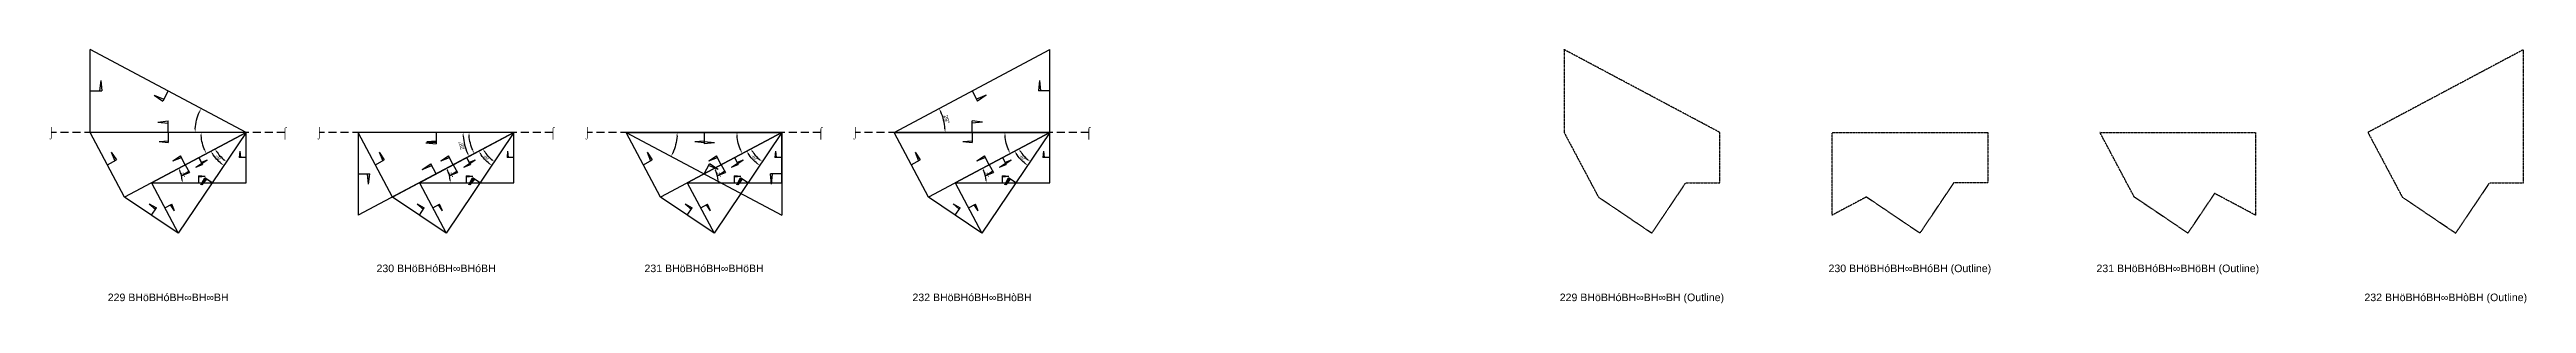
# Model space of a CAD drawing. Header units: millimetres. Extents: x 109495 to 889476, y -4752178 to 24518.
# Drawn here: x 242179 to 634779, y -3315338 to -3275127 of the extents above; entities that cross this region are included whole.
import ezdxf
from ezdxf.enums import TextEntityAlignment as Align

# ---------------------------------------------------------------- set-up
doc = ezdxf.new("R2010")
doc.units = ezdxf.units.MM
doc.header["$PDMODE"] = 35
doc.linetypes.add('DASHED', pattern=[19.05, 12.7, -6.35])
for name, color, linetype in [('BASE', 170, 'Continuous'), ('HYPOTENUSE', 20, 'Continuous'), ('PERPENDICULAR', 90, 'Continuous')]:
    doc.layers.add(name, color=color, linetype=linetype)
doc.styles.add('Arial', font='arial_0.ttf')
doc.dimstyles.new('ISO-25', dxfattribs={"dimtxt": 250, "dimasz": 100, "dimexe": 1.25, "dimexo": 0.625, "dimgap": 100, "dimtad": 1, "dimdec": 0, "dimtxsty": 'Arial', "dimcen": 2.5, "dimadec": 0, "dimazin": 0, "dimtfac": 1, "dimtdec": 0, "dimtmove": 0, "dimatfit": 3, "dimfxl": 1, "dimarcsym": 0})

# ---------------------------------------------------------------- blocks, each defined once
blk = doc.blocks.new('*D9')
at = {"color": 0, "lineweight": -2, "ltscale": 100, "transparency": 16777216}
blk.add_arc((0, 0), 4906, 4.08845, 23.91155, dxfattribs=at)
at = {"color": 0, "ltscale": 100, "transparency": 16777216}
for points in [[(4432, 1963), (4537, 2014), (4332, 2303)], [(4952, 352), (4835, 348), (4906, 0)]]:
    blk.add_solid(points, dxfattribs=at)
at = {"layer": 'Defpoints', "color": 0, "ltscale": 100, "transparency": 16777216}
for p in [(15000, 7976), (0, 0), (0, 0), (4841, 796), (15000, 0)]:
    blk.add_point(p, dxfattribs=at)
at = {"color": 0, "ltscale": 100, "transparency": 16777216, "insert": (5055, 1260), "char_height": 400, "attachment_point": 5, "rotation": 284, "style": 'Arial'}
blk.add_mtext('28°', dxfattribs=at)
blk = doc.blocks.new('SanjoyNathGeometrifyingTrigonometryFundamentalLockedSet')
at = {"color": 114, "linetype": 'DASHED', "ltscale": 100, "true_color": 0x139b48}
for p, q in [((14000, 4987.8), (13900, 3987.8)), ((14000, 4987.8), (14100, 3987.8)), ((15000, 3987.8), (13900, 3987.8))]:
    blk.add_line(p, q, dxfattribs=at)
at = {"color": 242, "linetype": 'DASHED', "ltscale": 100, "true_color": 0xcd2027}
for p, q in [((7500, 3987.8), (8016.4, 3016.6)), ((8852.4, 3574.3), (7922.5, 3193.2)), ((8852.4, 3574.3), (8016.4, 3016.6))]:
    blk.add_line(p, q, dxfattribs=at)
at = {"color": 159, "linetype": 'DASHED', "ltscale": 100, "true_color": 0x22346e}
for p, q in [((7500, 0), (7500, 1100)), ((8500, 1000), (7500, 1100)), ((8500, 1000), (7500, 900))]:
    blk.add_line(p, q, dxfattribs=at)
at = {"layer": 'BASE'}
blk.add_line((0, 0), (15000, 0), dxfattribs=at)
at = {"layer": 'HYPOTENUSE'}
blk.add_line((0, 0), (15000, 7975.6), dxfattribs=at)
at = {"layer": 'PERPENDICULAR'}
blk.add_line((15000, 0), (15000, 7975.6), dxfattribs=at)
at = {"color": 4, "ltscale": 100}
dim = blk.add_angular_dim_2l(base=(4841, 795.6), line1=((0, 0), (15000, 0)), line2=((0, 0), (15000, 7975.6)), dimstyle='ISO-25', override={"dimtxt": 400, "dimasz": 350, "dimgap": 100}, dxfattribs=at)
dim.commit()
dim.dimension.update_dxf_attribs({"geometry": '*D9', "text_midpoint": (5055.4, 1260.5)})

msp = doc.modelspace()

# ---------------------------------------------------------------- linework, layer by layer
at = {"linetype": 'DASHED', "ltscale": 100}
for p, q in [((279492, -3288250), (242471, -3288250)), ((321963, -3288250), (284943, -3288250)), ((364435, -3288250), (327414, -3288250)), ((406906, -3288250), (369886, -3288250))]:
    msp.add_line(p, q, dxfattribs=at)
at = {"linetype": 'DASHED'}
for points in [[(501535, -3296225), (506914, -3296225), (506914, -3288250), (482234, -3275127), (482234, -3288250), (487674, -3298480), (496155, -3304201)], [(628949, -3296225), (634329, -3296225), (634329, -3275127), (609648, -3288250), (615088, -3298480), (623569, -3304201)], [(530145, -3298480), (524705, -3301372), (524705, -3288250), (549386, -3288250), (549386, -3296225), (544006, -3296225), (538627, -3304201)], [(591857, -3288250), (591857, -3301372), (585342, -3297908), (581098, -3304201), (572616, -3298480), (567177, -3288250)]]:
    msp.add_lwpolyline(points, close=True, dxfattribs=at)

# ---------------------------------------------------------------- block references
at = {"linetype": 'DASHED', "ltscale": 100, "yscale": 1.645357565266577, "zscale": 1.645357565266577}
for p, xscale in [((273322, -3288250), -1.645357565266577), ((376056, -3288250), 1.645357565266577)]:
    msp.add_blockref('SanjoyNathGeometrifyingTrigonometryFundamentalLockedSet', p, dxfattribs=dict(at, xscale=xscale))
at = {"linetype": 'DASHED', "ltscale": 100}
for p, xscale, yscale, zscale, rotation in [((273322, -3288250), -1.452764501644347, 1.452764501644347, 1.452764501644347, 27.99999999999998), ((315793, -3288250), -1.452764501644347, 1.452764501644347, 1.452764501644347, 27.99999999999998), ((358265, -3288250), -1.452764501644347, 1.452764501644347, 1.452764501644347, 27.99999999999998), ((400736, -3288250), -1.452764501644347, 1.452764501644347, 1.452764501644347, 27.99999999999998), ((273322, -3288250), -1.282714919717773, 1.282714919717773, 1.282714919717773, 55.99999999999996), ((315793, -3288250), -1.282714919717773, 1.282714919717773, 1.282714919717773, 55.99999999999996), ((358265, -3288250), -1.282714919717773, 1.282714919717773, 1.282714919717773, 55.99999999999996), ((400736, -3288250), -1.282714919717773, 1.282714919717773, 1.282714919717773, 55.99999999999996), ((273322, -3288250), 1.132570050689037, 1.132570050689037, 1.132570050689037, 208.0000000000001), ((315793, -3288250), 1.645357565266577, 1.645357565266577, 1.645357565266577, 180), ((315793, -3288250), 1.132570050689037, 1.132570050689037, 1.132570050689037, 208.0000000000001), ((333584, -3288250), -1.645357565266577, 1.645357565266577, 1.645357565266577, 180), ((358265, -3288250), 1.132570050689037, 1.132570050689037, 1.132570050689037, 208.0000000000001), ((400736, -3288250), 1.132570050689037, 1.132570050689037, 1.132570050689037, 208.0000000000001)]:
    msp.add_blockref('SanjoyNathGeometrifyingTrigonometryFundamentalLockedSet', p, dxfattribs=dict(at, xscale=xscale, yscale=yscale, zscale=zscale, rotation=rotation))
at = {"linetype": 'DASHED'}
for p in [(258322, -3296225), (300793, -3296225), (343265, -3296225), (385736, -3296225)]:
    msp.add_blockref('SanjoyNathGeometrifyingTrigonometryFundamentalLockedSet', p, dxfattribs=at)

# ---------------------------------------------------------------- texts
at = {"linetype": 'DASHED', "ltscale": 100, "style": 'Arial'}
for s, p in [('⌡', (242471, -3288250)), ('⌠', (279492, -3288250)), ('⌡', (284943, -3288250)), ('⌠', (321963, -3288250)), ('⌡', (327414, -3288250)), ('⌠', (364435, -3288250)), ('⌡', (369886, -3288250)), ('⌠', (406906, -3288250)), ('230 BHöBHóBH∞BHóBH', (303453, -3309784)), ('231 BHöBHóBH∞BHöBH', (345924, -3309784)), ('230 BHöBHóBH∞BHóBH (Outline)', (537046, -3309784)), ('231 BHöBHóBH∞BHöBH (Outline)', (579517, -3309784)), ('229 BHöBHóBH∞BH∞BH', (260982, -3314377)), ('232 BHöBHóBH∞BHòBH', (388396, -3314377)), ('229 BHöBHóBH∞BH∞BH (Outline)', (494574, -3314377)), ('232 BHöBHóBH∞BHòBH (Outline)', (621988, -3314377))]:
    msp.add_text(s, height=1200, dxfattribs=at).set_placement(p, align=Align.MIDDLE_CENTER)

doc.saveas('drawing.dxf')
